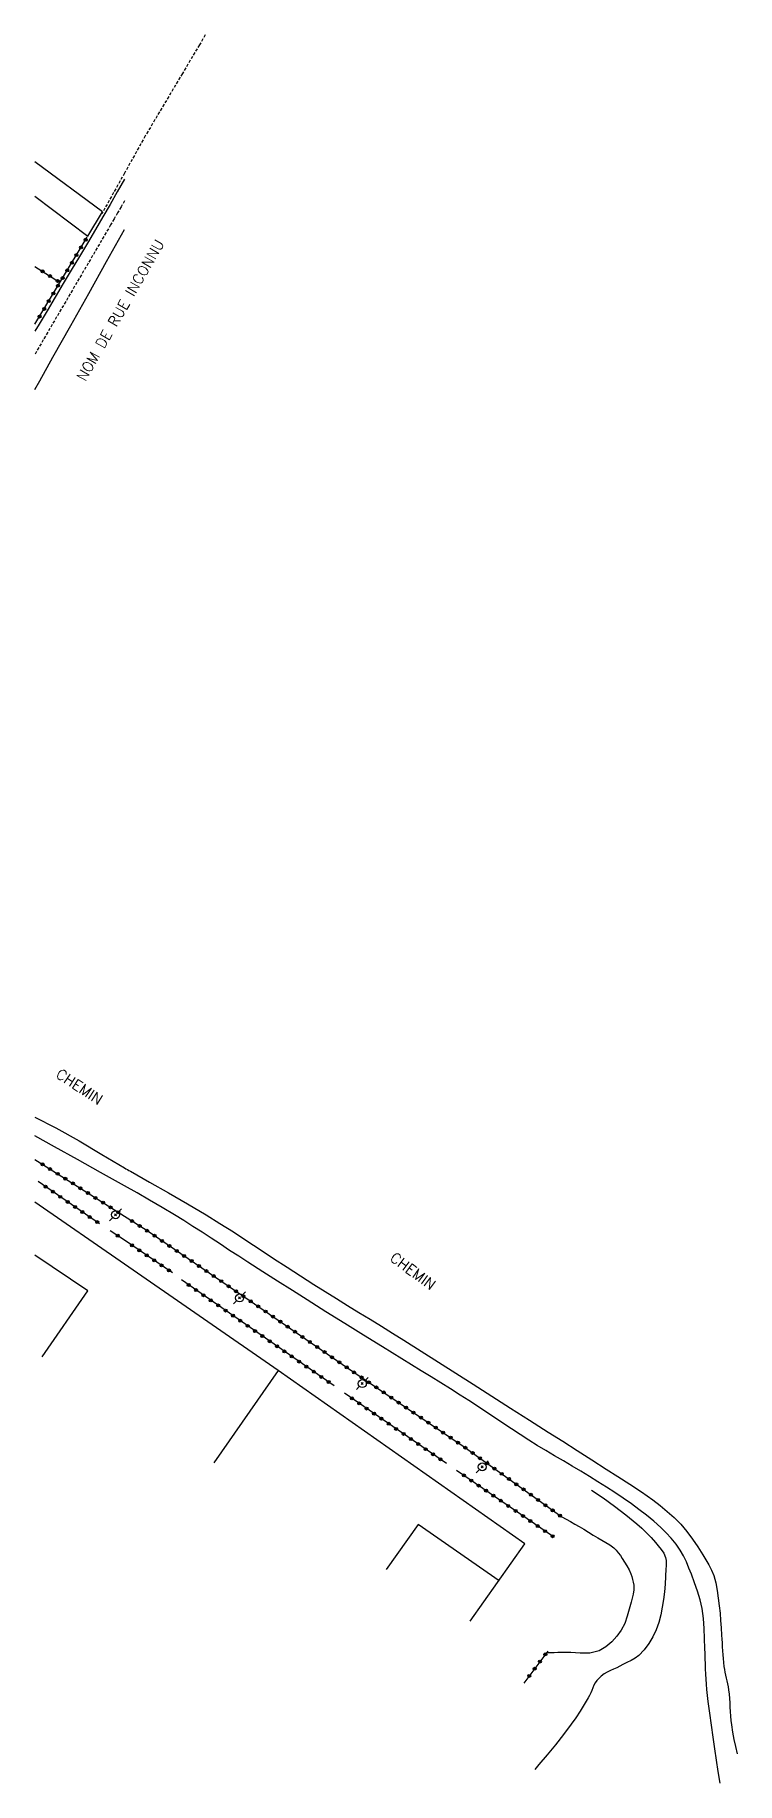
# Model space of a CAD drawing. Header units: millimetres. Extents: x 161000 to 162000, y 126000 to 126973.
# Drawn here: x 161000 to 161117.6, y 126389.8 to 126682.4 of the extents above; entities that cross this region are included whole.
import ezdxf
from ezdxf.enums import TextEntityAlignment as Align

# ---------------------------------------------------------------- set-up
doc = ezdxf.new("R2010")
doc.units = ezdxf.units.MM
doc.linetypes.add('DASHED', pattern=[0.75, 0.5, -0.25])
doc.layers.get('0').update_dxf_attribs({"linetype": 'CONTINUOUS'})
for name, color, linetype in [('W0001', 6, 'DASHED'), ('W0008', 7, 'CONTINUOUS'), ('W0071', 7, 'CONTINUOUS'), ('W0101', 7, 'CONTINUOUS'), ('W0112', 1, 'DASHED'), ('W0211', 2, 'CONTINUOUS'), ('W0214', 2, 'CONTINUOUS'), ('W0322', 7, 'CONTINUOUS'), ('W0323', 7, 'CONTINUOUS'), ('W0333', 7, 'CONTINUOUS'), ('W0473', 7, 'CONTINUOUS'), ('W0989', 7, 'CONTINUOUS')]:
    doc.layers.add(name, color=color, linetype=linetype)
doc.styles.get("Standard").update_dxf_attribs({"font": 'romans.shx', "width": 0.85})

msp = doc.modelspace()

# ---------------------------------------------------------------- texts
at = {"layer": 'W0989'}
for s, rotation, p in [('NOM DE RUE INCONNU', 60.1407, (161014.31, 126636.37)), ('CHEMIN', 326.4673, (161007.46, 126506.36)), ('CHEMIN', 323.5714, (161063.31, 126475.48))]:
    msp.add_text(s, height=1.75, rotation=rotation, dxfattribs=at).set_placement(p, align=Align.MIDDLE_CENTER)

# ---------------------------------------------------------------- blocks, each defined once
blk = doc.blocks.new('T473')
for p, q in [((-0.166667, 0.166667), (0.166667, -0.166667)), ((-0.166667, -0.166667), (0.166667, 0.166667)), ((0.500001, 0.500001), (1.000002, 1.000002)), ((-1.000002, -1.000002), (-0.500001, -0.500001))]:
    blk.add_line(p, q)
blk.add_ellipse((0, 0), major_axis=(0.471405, 0.471405), ratio=1, start_param=5.4977871438, end_param=11.780972451)
blk = doc.blocks.new('t323o')
at = {"color": 0, "linetype": 'Continuous'}
for radius in [0.25, 0.15]:
    blk.add_circle((0, 0), radius, dxfattribs=at)
blk = doc.blocks.new('t322o')
at = {"color": 0, "linetype": 'Continuous'}
for radius in [0.25, 0.15]:
    blk.add_circle((0, 0), radius, dxfattribs=at)

# ---------------------------------------------------------------- linework, layer by layer
at = {"layer": 'W0001'}
msp.add_lwpolyline([(161015, 126654.65), (161014.42, 126653.65), (161013.83, 126652.65), (161013.25, 126651.65), (161012.67, 126650.65), (161010.8, 126647.44), (161008.92, 126644.23), (161007.03, 126641.02), (161005.15, 126637.82), (161003.27, 126634.61), (161001.39, 126631.4), (161000, 126628.99)], dxfattribs=at)
at = {"layer": 'W0008'}
for points in [[(161015, 126658.28), (161013.79, 126656.17), (161012.58, 126654.07), (161011.36, 126651.97), (161010.14, 126649.88), (161008.79, 126647.61), (161007.45, 126645.34), (161006.09, 126643.07), (161004.73, 126640.81), (161003.38, 126638.54), (161002.03, 126636.28), (161000.69, 126634), (161000, 126632.83)], [(161000, 126623.1), (161000.81, 126624.54), (161003.02, 126628.48), (161006.02, 126633.83), (161009.02, 126639.18), (161012.01, 126644.53), (161015, 126649.88)]]:
    msp.add_lwpolyline(points, dxfattribs=at)
at = {"layer": 'W0071'}
for points in [[(161000, 126501.27), (161003.52, 126499.47), (161007.38, 126497.28), (161011.18, 126495.01), (161015, 126492.76)], [(161015, 126489.74), (161014.5, 126490.02), (161014, 126490.31), (161013.5, 126490.59), (161013, 126490.87), (161012.5, 126491.15), (161012, 126491.43), (161011.5, 126491.71), (161011, 126491.99), (161007.15, 126494.15), (161003.3, 126496.29), (161000, 126498.11)], [(161015, 126492.76), (161015.25, 126492.62), (161015.5, 126492.47), (161015.75, 126492.33), (161016.01, 126492.19), (161019.19, 126490.38), (161022.38, 126488.58), (161025.55, 126486.76), (161028.69, 126484.88), (161030.98, 126483.47), (161033.24, 126482.03), (161035.49, 126480.57), (161037.74, 126479.09), (161039.98, 126477.61), (161042.22, 126476.14), (161044.47, 126474.68), (161046.73, 126473.23), (161048.61, 126472.05), (161050.49, 126470.88), (161052.37, 126469.72), (161054.26, 126468.56), (161056.14, 126467.4), (161058.03, 126466.24), (161059.91, 126465.07), (161061.79, 126463.9), (161064.69, 126462.07), (161067.58, 126460.23), (161070.47, 126458.39), (161073.37, 126456.55), (161076.52, 126454.54), (161079.67, 126452.54), (161082.83, 126450.53), (161085.98, 126448.52), (161088.41, 126446.98), (161090.83, 126445.44), (161093.26, 126443.89), (161095.68, 126442.33), (161097.65, 126441.07), (161099.62, 126439.82), (161101.58, 126438.54), (161103.48, 126437.17), (161104.71, 126436.22), (161105.91, 126435.24), (161107.07, 126434.21), (161108.17, 126433.1), (161109.19, 126431.89), (161110.14, 126430.61), (161111.02, 126429.3), (161111.87, 126427.97), (161112.38, 126427.14), (161112.88, 126426.29), (161113.33, 126425.42), (161113.7, 126424.51), (161114.05, 126423.27), (161114.28, 126422), (161114.45, 126420.72), (161114.61, 126419.45), (161114.74, 126418.22), (161114.84, 126416.98), (161114.92, 126415.75), (161115, 126414.51), (161115.05, 126413.86), (161115.09, 126413.21), (161115.13, 126412.55), (161115.16, 126411.9), (161115.21, 126411.24), (161115.26, 126410.59), (161115.32, 126409.93), (161115.4, 126409.28), (161115.47, 126408.79), (161115.57, 126408.3), (161115.67, 126407.82), (161115.78, 126407.33), (161115.89, 126406.85), (161115.99, 126406.36), (161116.09, 126405.87), (161116.16, 126405.38), (161116.25, 126404.65), (161116.32, 126403.92), (161116.37, 126403.18), (161116.41, 126402.44), (161116.45, 126401.71), (161116.5, 126400.97), (161116.57, 126400.24), (161116.66, 126399.51), (161116.84, 126398.28), (161117.06, 126397.06), (161117.31, 126395.85), (161117.6, 126394.65)], [(161114.76, 126389.76), (161114.46, 126391.68), (161114.18, 126393.59), (161113.9, 126395.51), (161113.62, 126397.43), (161113.33, 126399.43), (161113.03, 126401.43), (161112.76, 126403.42), (161112.54, 126405.43), (161112.46, 126406.29), (161112.41, 126407.14), (161112.37, 126408), (161112.33, 126408.86), (161112.3, 126409.72), (161112.27, 126410.58), (161112.23, 126411.43), (161112.19, 126412.29), (161112.13, 126413.95), (161112.09, 126415.63), (161112, 126417.3), (161111.77, 126418.96), (161111.43, 126420.43), (161110.99, 126421.88), (161110.48, 126423.3), (161109.94, 126424.71), (161109.54, 126425.74), (161109.12, 126426.77), (161108.65, 126427.79), (161108.09, 126428.76), (161107.37, 126429.78), (161106.57, 126430.75), (161105.72, 126431.67), (161104.83, 126432.56), (161103.66, 126433.62), (161102.43, 126434.62), (161101.17, 126435.57), (161099.9, 126436.51), (161098.53, 126437.47), (161097.13, 126438.4), (161095.71, 126439.31), (161094.3, 126440.21), (161092.86, 126441.1), (161091.41, 126441.98), (161089.96, 126442.84), (161088.5, 126443.7), (161087.04, 126444.56), (161085.58, 126445.42), (161084.13, 126446.3), (161082.7, 126447.19), (161081.25, 126448.11), (161079.81, 126449.05), (161078.38, 126450), (161076.95, 126450.95), (161075.52, 126451.9), (161074.1, 126452.85), (161072.66, 126453.79), (161071.22, 126454.72), (161069.6, 126455.75), (161067.98, 126456.76), (161066.35, 126457.77), (161064.71, 126458.77), (161063.08, 126459.78), (161061.45, 126460.78), (161059.82, 126461.78), (161058.19, 126462.79), (161055.04, 126464.75), (161051.89, 126466.71), (161048.74, 126468.67), (161045.6, 126470.64), (161043.11, 126472.21), (161040.63, 126473.79), (161038.15, 126475.37), (161035.68, 126476.96), (161034.14, 126477.95), (161032.6, 126478.95), (161031.07, 126479.96), (161029.54, 126480.97), (161028.01, 126481.97), (161026.47, 126482.96), (161024.92, 126483.94), (161023.36, 126484.91), (161021.29, 126486.15), (161019.2, 126487.36), (161017.1, 126488.56), (161015, 126489.74)]]:
    msp.add_lwpolyline(points, dxfattribs=at)
at = {"layer": 'W0101'}
msp.add_lwpolyline([(161000, 126655.48), (161008.83, 126648.77), (161011.29, 126652.81), (161000, 126661.19)], dxfattribs=at)
at = {"layer": 'W0112'}
for points in [[(161028.51, 126682.45), (161027.55, 126680.79), (161024.7, 126676)], [(161024.7, 126676), (161018.48, 126665.55), (161015, 126659.32)], [(161015, 126659.32), (161011.22, 126652.55)]]:
    msp.add_lwpolyline(points, dxfattribs=at)
at = {"layer": 'W0211'}
msp.add_lwpolyline([(161088.25, 126434.33), (161088.98, 126433.94), (161089.7, 126433.53), (161090.42, 126433.12), (161091.14, 126432.7), (161091.92, 126432.24), (161092.7, 126431.76), (161093.47, 126431.28), (161094.25, 126430.8), (161094.93, 126430.41), (161095.62, 126430.04), (161096.31, 126429.63), (161096.94, 126429.15), (161097.35, 126428.75), (161097.71, 126428.31), (161098.05, 126427.84), (161098.37, 126427.37), (161098.77, 126426.75), (161099.15, 126426.12), (161099.5, 126425.46), (161099.8, 126424.78), (161099.97, 126424.32), (161100.11, 126423.85), (161100.22, 126423.37), (161100.29, 126422.88), (161100.31, 126422.61), (161100.31, 126422.34), (161100.3, 126422.06), (161100.27, 126421.79), (161100.19, 126421.36), (161100.09, 126420.92), (161099.97, 126420.49), (161099.85, 126420.07), (161099.52, 126418.88), (161099.2, 126417.68), (161098.79, 126416.49), (161098.2, 126415.38), (161097.46, 126414.35), (161096.62, 126413.39), (161095.63, 126412.55), (161094.49, 126411.92), (161092.94, 126411.52), (161091.31, 126411.48), (161089.73, 126411.59), (161088.2, 126411.63), (161087.57, 126411.6), (161086.94, 126411.58), (161086.31, 126411.57), (161085.68, 126411.55)], dxfattribs=at)
at = {"layer": 'W0214'}
msp.add_lwpolyline([(161093.19, 126438.78), (161095.17, 126437.49), (161097.09, 126436.12), (161098.97, 126434.68), (161100.79, 126433.17), (161101.62, 126432.43), (161102.42, 126431.66), (161103.19, 126430.85), (161103.92, 126430.01), (161104.4, 126429.45), (161104.88, 126428.86), (161105.31, 126428.22), (161105.62, 126427.52), (161105.72, 126427.04), (161105.73, 126426.55), (161105.7, 126426.07), (161105.67, 126425.6), (161105.63, 126424.32), (161105.56, 126423.04), (161105.45, 126421.76), (161105.28, 126420.49), (161105.08, 126419.21), (161104.84, 126417.93), (161104.52, 126416.66), (161104.07, 126415.43), (161103.5, 126414.25), (161102.82, 126413.12), (161102.04, 126412.07), (161101.13, 126411.11), (161100.52, 126410.64), (161099.85, 126410.26), (161099.16, 126409.93), (161098.49, 126409.58), (161097.98, 126409.31), (161097.45, 126409.06), (161096.92, 126408.82), (161096.39, 126408.58), (161095.86, 126408.32), (161095.35, 126408.03), (161094.86, 126407.68), (161094.42, 126407.28), (161094.11, 126406.92), (161093.85, 126406.53), (161093.63, 126406.12), (161093.43, 126405.69), (161093.26, 126405.27), (161093.08, 126404.85), (161092.89, 126404.43), (161092.67, 126404.02), (161091.99, 126402.9), (161091.3, 126401.78), (161090.58, 126400.68), (161089.83, 126399.61), (161088.53, 126397.87), (161087.17, 126396.17), (161085.78, 126394.5), (161084.37, 126392.84), (161083.7, 126392.05)], dxfattribs=at)
at = {"layer": 'W0322'}
for points in [[(161000, 126494.15), (161005.99, 126490.38), (161015, 126484.65)], [(161015, 126484.65), (161018.6, 126482.36), (161034.96, 126471.23), (161053.23, 126458.67), (161071.74, 126446.16), (161088.25, 126434.31)], [(161085.88, 126411.82), (161081.89, 126406.49)]]:
    msp.add_lwpolyline(points, dxfattribs=at)
at = {"layer": 'W0323'}
for points in [[(161000, 126634.02), (161008.76, 126648.59)], [(161000, 126643.67), (161004.11, 126641.07)], [(161010.82, 126483.4), (161000.53, 126490.46)], [(161015, 126480.63), (161012.62, 126482.24)], [(161023.02, 126475.21), (161015, 126480.63)], [(161050.09, 126456.27), (161024.52, 126474)], [(161068.95, 126443.24), (161051.84, 126455.02)], [(161086.84, 126430.98), (161070.6, 126442.11)]]:
    msp.add_lwpolyline(points, dxfattribs=at)
at = {"layer": 'W0333'}
for points in [[(161015, 126476.65), (161000, 126487.04)], [(161001.2, 126461.13), (161008.87, 126472.19), (161000, 126478.12)], [(161072.89, 126416.86), (161082.05, 126429.79), (161040.74, 126458.84), (161015, 126476.65)], [(161040.74, 126458.84), (161029.94, 126443.38)], [(161077.76, 126423.6), (161064.21, 126433.07), (161058.84, 126425.53)]]:
    msp.add_lwpolyline(points, dxfattribs=at)

# ---------------------------------------------------------------- block references
at = {"layer": 'W0322'}
for p, rotation in [((161001.27, 126493.35), 327.8010847734866), ((161002.54, 126492.56), 327.8010847734866), ((161003.81, 126491.76), 327.8010847734866), ((161005.08, 126490.96), 327.8010847734866), ((161006.35, 126490.16), 327.5433203238782), ((161007.61, 126489.35), 327.5433203238782), ((161008.88, 126488.55), 327.5433203238782), ((161010.14, 126487.74), 327.5433203238782), ((161011.41, 126486.94), 327.5433203238782), ((161012.67, 126486.13), 327.5433203238782), ((161013.94, 126485.33), 327.5433203238782), ((161016.27, 126483.85), 327.543320323815), ((161017.53, 126483.04), 327.543320323815), ((161018.79, 126482.23), 325.7748448517448), ((161020.03, 126481.39), 325.7748448517448), ((161021.27, 126480.54), 325.7748448517448), ((161022.51, 126479.7), 325.7748448517448), ((161023.75, 126478.86), 325.7748448517448), ((161024.99, 126478.01), 325.7748448517448), ((161026.23, 126477.17), 325.7748448517448), ((161027.47, 126476.32), 325.7748448517448), ((161028.72, 126475.48), 325.7748448517448), ((161029.96, 126474.64), 325.7748448517448), ((161031.2, 126473.79), 325.7748448517448), ((161032.44, 126472.95), 325.7748448517448), ((161033.68, 126472.11), 325.7748448517448), ((161034.92, 126471.26), 325.7748448517448), ((161036.15, 126470.41), 325.4783350193265), ((161037.39, 126469.56), 325.4783350193265), ((161038.62, 126468.71), 325.4783350193265), ((161039.86, 126467.86), 325.4783350193265), ((161041.1, 126467.01), 325.4783350193265), ((161042.33, 126466.16), 325.4783350193265), ((161043.57, 126465.31), 325.4783350193265), ((161044.8, 126464.46), 325.4783350193265), ((161046.04, 126463.61), 325.4783350193265), ((161047.28, 126462.76), 325.4783350193265), ((161048.51, 126461.91), 325.4783350193265), ((161049.75, 126461.06), 325.4783350193265), ((161050.98, 126460.21), 325.4783350193265), ((161052.22, 126459.36), 325.4783350193265), ((161053.46, 126458.51), 325.9413068213784), ((161054.7, 126457.67), 325.9413068213784), ((161055.94, 126456.83), 325.9413068213784), ((161057.18, 126455.99), 325.9413068213784), ((161058.43, 126455.15), 325.9413068213784), ((161059.67, 126454.31), 325.9413068213784), ((161060.91, 126453.47), 325.9413068213784), ((161062.15, 126452.63), 325.9413068213784), ((161063.4, 126451.79), 325.9413068213784), ((161064.64, 126450.95), 325.9413068213784), ((161065.88, 126450.11), 325.9413068213784), ((161067.13, 126449.27), 325.9413068213784), ((161068.37, 126448.43), 325.9413068213784), ((161069.61, 126447.59), 325.9413068213784), ((161070.85, 126446.75), 325.9413068213784), ((161072.09, 126445.9), 324.3409852109008), ((161073.31, 126445.03), 324.3409852109008), ((161074.53, 126444.15), 324.3409852109008), ((161075.75, 126443.28), 324.3409852109008), ((161076.96, 126442.4), 324.3409852109008), ((161078.18, 126441.53), 324.3409852109008), ((161079.4, 126440.66), 324.3409852109008), ((161080.62, 126439.78), 324.3409852109008), ((161081.84, 126438.91), 324.3409852109008), ((161083.06, 126438.03), 324.3409852109008), ((161084.28, 126437.16), 324.3409852109008), ((161085.5, 126436.28), 324.3409852109008), ((161086.71, 126435.41), 324.3409852109008), ((161087.93, 126434.53), 324.3409852109008), ((161084.58, 126410.09), 233.1925147926164), ((161085.48, 126411.29), 233.1925147926164), ((161082.79, 126407.69), 233.1925147926164), ((161083.69, 126408.89), 233.1925147926164)]:
    msp.add_blockref('t322o', p, dxfattribs=dict(at, rotation=rotation))
at = {"layer": 'W0323'}
for p, rotation in [((161007.73, 126646.88), 59.00002020626165), ((161008.5, 126648.16), 59.00002020626165), ((161006.18, 126644.3), 59.00002020626165), ((161006.95, 126645.59), 59.00002020626165), ((161001.27, 126642.87), 327.6912116266579), ((161002.54, 126642.07), 327.6912116266579), ((161003.8, 126641.27), 327.6912116266579), ((161004.64, 126641.73), 59.00002020626165), ((161005.41, 126643.02), 59.00002020626165), ((161003.09, 126639.16), 59.00002020626165), ((161003.86, 126640.45), 59.00002020626165), ((161000.77, 126635.3), 59.00002020626165), ((161001.55, 126636.59), 59.00002020626165), ((161002.32, 126637.88), 59.00002020626165), ((161001.77, 126489.61), 145.5556703410638), ((161003, 126488.76), 145.5556703410638), ((161004.24, 126487.91), 145.5556703410638), ((161005.48, 126487.07), 145.5556703410638), ((161006.72, 126486.22), 145.5556703410638), ((161007.95, 126485.37), 145.5556703410638), ((161009.19, 126484.52), 145.5556703410638), ((161010.43, 126483.67), 145.5556703410638), ((161013.87, 126481.4), 145.9035879561046), ((161016.24, 126479.79), 145.9035879561135), ((161017.48, 126478.95), 145.9035879561135), ((161018.73, 126478.11), 145.9035879561135), ((161019.97, 126477.27), 145.9035879561135), ((161021.21, 126476.43), 145.9035879561135), ((161022.45, 126475.59), 145.9035879561135), ((161025.75, 126473.14), 145.2760970176354), ((161026.99, 126472.29), 145.2760970176354), ((161028.22, 126471.43), 145.2760970176354), ((161029.45, 126470.58), 145.2760970176354), ((161030.69, 126469.72), 145.2760970176354), ((161031.92, 126468.87), 145.2760970176354), ((161033.15, 126468.02), 145.2760970176354), ((161034.38, 126467.16), 145.2760970176354), ((161035.62, 126466.31), 145.2760970176354), ((161036.85, 126465.45), 145.2760970176354), ((161038.08, 126464.6), 145.2760970176354), ((161039.32, 126463.74), 145.2760970176354), ((161040.55, 126462.89), 145.2760970176354), ((161041.78, 126462.03), 145.2760970176354), ((161043.01, 126461.18), 145.2760970176354), ((161044.25, 126460.33), 145.2760970176354), ((161045.48, 126459.47), 145.2760970176354), ((161046.71, 126458.62), 145.2760970176354), ((161047.95, 126457.76), 145.2760970176354), ((161049.18, 126456.91), 145.2760970176354), ((161053.08, 126454.17), 145.4599098604113), ((161054.31, 126453.32), 145.4599098604113), ((161055.55, 126452.46), 145.4599098604113), ((161056.79, 126451.61), 145.4599098604113), ((161058.02, 126450.76), 145.4599098604113), ((161059.26, 126449.91), 145.4599098604113), ((161060.49, 126449.06), 145.4599098604113), ((161061.73, 126448.21), 145.4599098604113), ((161062.96, 126447.36), 145.4599098604113), ((161064.2, 126446.51), 145.4599098604113), ((161065.44, 126445.66), 145.4599098604113), ((161066.67, 126444.81), 145.4599098604113), ((161067.91, 126443.96), 145.4599098604113), ((161071.84, 126441.26), 145.572859438951), ((161073.08, 126440.41), 145.572859438951), ((161074.31, 126439.56), 145.572859438951), ((161075.55, 126438.72), 145.572859438951), ((161076.79, 126437.87), 145.572859438951), ((161078.03, 126437.02), 145.572859438951), ((161079.26, 126436.17), 145.572859438951), ((161080.5, 126435.32), 145.572859438951), ((161081.74, 126434.48), 145.572859438951), ((161082.97, 126433.63), 145.572859438951), ((161084.21, 126432.78), 145.572859438951), ((161085.45, 126431.93), 145.572859438951), ((161086.69, 126431.08), 145.572859438951)]:
    msp.add_blockref('t323o', p, dxfattribs=dict(at, rotation=rotation))
at = {"layer": 'W0473'}
for p in [(161013.51, 126484.91), (161034.27, 126470.99), (161054.83, 126456.65), (161074.92, 126442.7)]:
    msp.add_blockref('T473', p, dxfattribs=at)

msp.set_redraw_order([(e.dxf.handle, doc.entitydb.next_handle()) for e in msp.query("TEXT MTEXT ATTDEF DIMENSION ARC_DIMENSION")])  # texts and dimensions are drawn at this point

doc.saveas('drawing.dxf')
